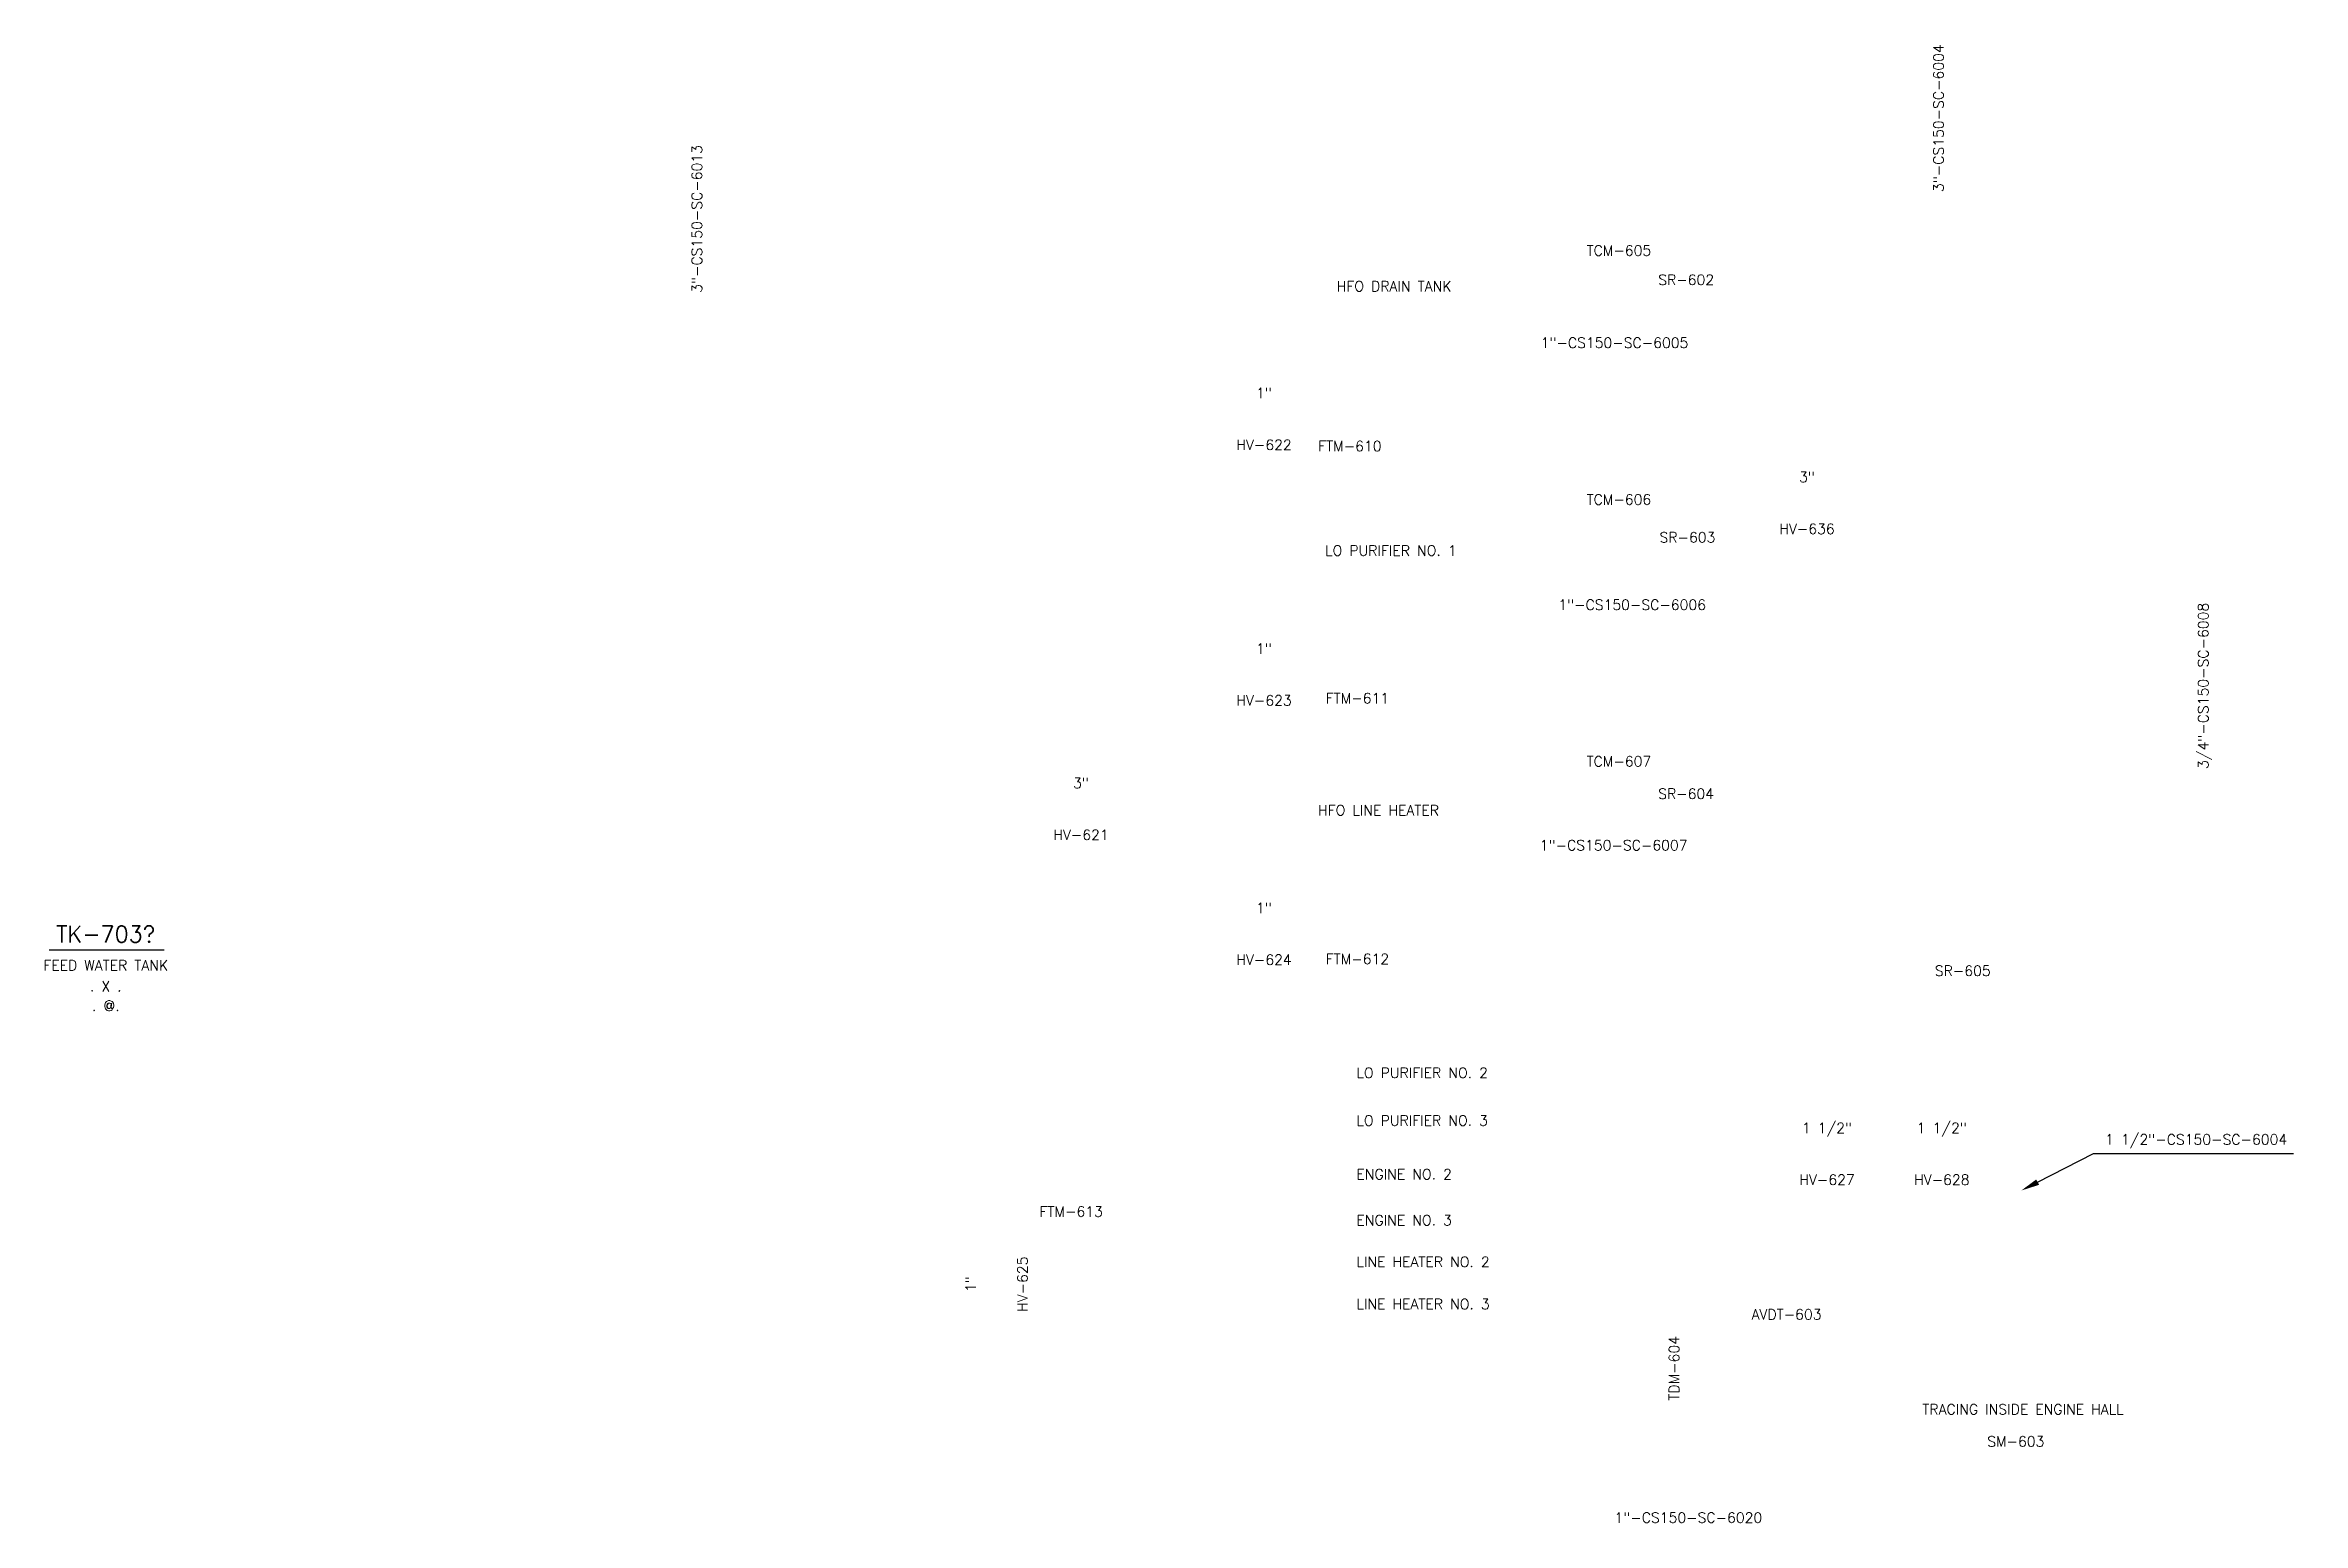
# Model space of a CAD drawing. Header units: inches. Extents: x -25.8 to 20.6, y -10.8 to 19.8.
# Drawn here: x -3.44 to 18.56, y -10.77 to 3.63 of the extents above; entities that cross this region are included whole.
import ezdxf
from ezdxf import colors
from ezdxf.entities.mleader import LeaderData, LeaderLine
from ezdxf.enums import TextEntityAlignment as Align
from ezdxf.math import Vec2, Vec3

# ---------------------------------------------------------------- set-up
doc = ezdxf.new("R2010")
doc.units = ezdxf.units.IN
doc.header["$MEASUREMENT"] = 0
doc.layers.add('Text', color=7, linetype='Continuous')
doc.styles.get("Standard").update_dxf_attribs({"font": 'romans.shx', "height": 0.1})

msp = doc.modelspace()

# ---------------------------------------------------------------- texts
at = {"char_height": 0.1, "attachment_point": 1}
for s, width, heights, insert in [('HFO DRAIN TANK', 1.65484, [0.241], (9.149, 1.33)), ('LO PURIFIER NO. 1', 1.65484, [0.241], (9.036, -1.246)), ('HFO LINE HEATER', 1.65484, [0.241], (8.967, -3.777)), ('LO PURIFIER NO. 2', 1.66028, [0.332], (9.341, -6.336)), ('LO PURIFIER NO. 3', 1.66028, [0.332], (9.341, -6.801)), ('ENGINE NO. 2', 1.66028, [0.332], (9.341, -7.324)), ('ENGINE NO. 3', 1.66028, [0.332], (9.341, -7.772)), ('LINE HEATER NO. 2', 1.66028, [0.332], (9.341, -8.178)), ('LINE HEATER NO. 3', 1.66028, [0.332], (9.341, -8.589)), ('TRACING INSIDE ENGINE HALL', 2.45275, [0.245], (14.856, -9.615))]:
    msp.add_mtext_dynamic_manual_height_columns(s, width=width, gutter_width=0.5, heights=heights, dxfattribs=dict(at, insert=insert))

# ---------------------------------------------------------------- blocks, each defined once
blk = doc.blocks.new('Valve Label_block')
at = {"color": 0, "linetype": 'ByBlock', "lineweight": -2}
blk.add_attdef('#(TargetObject.Size)', text='', height=0.1, dxfattribs=at).set_placement((0, 0.1875), align=Align.BOTTOM_CENTER)
blk.add_attdef('#(TargetObject.Tag)', text='', height=0.1, dxfattribs=at).set_placement((0, -0.1875), align=Align.TOP_CENTER)
blk = doc.blocks.new('Pipeline Tag_block')
at = {"color": 0, "linetype": 'ByBlock', "lineweight": -2}
blk.add_attdef('#(TargetObject.Tag)', text='', height=0.1, dxfattribs=at).set_placement((0, 0), align=Align.MIDDLE_CENTER)
blk = doc.blocks.new('*U89')
at = {"color": 0, "linetype": 'ByBlock', "lineweight": -3}
blk.add_line((-0.553, -0.152), (0.569, -0.152), dxfattribs=at)
at = {"color": 0, "linetype": 'ByBlock', "lineweight": -2}
for tag, height, p in [('#(TargetObject.Tag)', 0.16, (0, 0)), ('#(TargetObject.Width) X #(TargetObject.Height)', 0.1, (0, -0.508)), ('#(TargetObject.Description)', 0.1, (0, -0.304)), ('#(Tanks.DesignPressure) @#(Tanks.DesignTemperature)', 0.1, (0, -0.698))]:
    blk.add_attdef(tag, text='', height=height, dxfattribs=at).set_placement(p, align=Align.MIDDLE)
blk = doc.blocks.new('Tag_block')
at = {"color": 0, "linetype": 'ByBlock', "lineweight": -2}
blk.add_attdef('#(TargetObject.Tag)', text='', height=0.1, dxfattribs=at).set_placement((0, 0), align=Align.MIDDLE_CENTER)

# ---------------------------------------------------------------- block references
for p, values in [((11.899, 1.628), {'#(TargetObject.Tag)': 'TCM-605'}), ((12.555, 1.343), {'#(TargetObject.Tag)': 'SR-602'}), ((9.277, -0.278), {'#(TargetObject.Tag)': 'FTM-610'}), ((11.899, -0.799), {'#(TargetObject.Tag)': 'TCM-606'}), ((12.567, -1.167), {'#(TargetObject.Tag)': 'SR-603'}), ((9.351, -2.735), {'#(TargetObject.Tag)': 'FTM-611'}), ((11.899, -3.35), {'#(TargetObject.Tag)': 'TCM-607'}), ((12.554, -3.666), {'#(TargetObject.Tag)': 'SR-604'}), ((9.351, -5.276), {'#(TargetObject.Tag)': 'FTM-612'}), ((15.25, -5.391), {'#(TargetObject.Tag)': 'SR-605'}), ((6.561, -7.738), {'#(TargetObject.Tag)': 'FTM-613'}), ((13.533, -8.74), {'#(TargetObject.Tag)': 'AVDT-603'}), ((15.767, -9.978), {'#(TargetObject.Tag)': 'SM-603'})]:
    msp.add_blockref('Tag_block', p).add_auto_attribs(values)
at = {"rotation": 90}
msp.add_blockref('Tag_block', (12.437, -9.266), dxfattribs=at).add_auto_attribs({'#(TargetObject.Tag)': 'TDM-604'})
at = {"layer": 'Text'}
for name, p, rotation, values in [('Pipeline Tag_block', (15.014, 2.918), 90, {'#(TargetObject.Tag)': '3"-CS150-SC-6004'}), ('Pipeline Tag_block', (2.913, 1.936), 90, {'#(TargetObject.Tag)': '3"-CS150-SC-6013'}), ('Pipeline Tag_block', (17.594, -2.615), 90, {'#(TargetObject.Tag)': '3/4"-CS150-SC-6008'}), ('Valve Label_block', (5.849, -8.446), 90.00000000000001, {'#(TargetObject.Size)': '1"', '#(TargetObject.Tag)': 'HV-625'})]:
    msp.add_blockref(name, p, dxfattribs=dict(at, rotation=rotation)).add_auto_attribs(values)
for name, p, values in [('Pipeline Tag_block', (11.856, 0.73), {'#(TargetObject.Tag)': '1"-CS150-SC-6005'}), ('Valve Label_block', (8.44, -0.028), {'#(TargetObject.Size)': '1"', '#(TargetObject.Tag)': 'HV-622'}), ('Valve Label_block', (13.732, -0.847), {'#(TargetObject.Size)': '3"', '#(TargetObject.Tag)': 'HV-636'}), ('Pipeline Tag_block', (12.028, -1.824), {'#(TargetObject.Tag)': '1"-CS150-SC-6006'}), ('Valve Label_block', (8.44, -2.519), {'#(TargetObject.Size)': '1"', '#(TargetObject.Tag)': 'HV-623'}), ('Valve Label_block', (6.656, -3.829), {'#(TargetObject.Size)': '3"', '#(TargetObject.Tag)': 'HV-621'}), ('Pipeline Tag_block', (11.848, -4.168), {'#(TargetObject.Tag)': '1"-CS150-SC-6007'}), ('Valve Label_block', (8.44, -5.046), {'#(TargetObject.Size)': '1"', '#(TargetObject.Tag)': 'HV-624'}), ('*U89', (-2.848, -5.034), {'#(TargetObject.Tag)': 'TK-703?', '#(TargetObject.Description)': 'FEED WATER TANK', '#(TargetObject.Width) X #(TargetObject.Height)': '. X .', '#(Tanks.DesignPressure) @#(Tanks.DesignTemperature)': '. @.'}), ('Valve Label_block', (13.927, -7.19), {'#(TargetObject.Size)': '1 1/2"', '#(TargetObject.Tag)': 'HV-627'}), ('Valve Label_block', (15.046, -7.19), {'#(TargetObject.Size)': '1 1/2"', '#(TargetObject.Tag)': 'HV-628'}), ('Pipeline Tag_block', (17.525, -7.035), {'#(TargetObject.Tag)': '1 1/2"-CS150-SC-6004'}), ('Pipeline Tag_block', (12.576, -10.721), {'#(TargetObject.Tag)': '1"-CS150-SC-6020'})]:
    msp.add_blockref(name, p, dxfattribs=at).add_auto_attribs(values)

msp.set_redraw_order([(e.dxf.handle, doc.entitydb.next_handle()) for e in msp.query("TEXT MTEXT ATTDEF DIMENSION ARC_DIMENSION")])  # texts and dimensions are drawn at this point

# ---------------------------------------------------------------- leaders
ml = msp.add_multileader_mtext('Standard')
ml.set_content('', color=256)
ml.set_leader_properties()
ml.build(insert=Vec2(0, 0))
ml.multileader.update_dxf_attribs({"text_right_attachment_type": 6, "dogleg_length": 0.36, "arrow_head_size": 0.18})
ctx = ml.context
ctx.base_point, ctx.char_height, ctx.arrow_head_size, ctx.landing_gap_size, ctx.plane_origin = Vec3(18.475, -7.172), 0.18, 0.18, 0.09, Vec3(15.82, -7.533)
ctx.right_attachment = 6
notes = []
notes.append((ctx, [(0, (1, 1, 0), (16.526, -7.172), (1, 0), 1.948, [(0, [(15.82, -7.533)], 0, [])])]))
ctx.mtext.insert, ctx.mtext.flow_direction = Vec3(18.565, -7.082), 5
for ctx, leaders in notes:
    for number, flags, end, landing, length, lines in leaders:
        leader = LeaderData()
        leader.index, (leader.has_last_leader_line, leader.has_dogleg_vector, leader.attachment_direction) = number, flags
        leader.last_leader_point, leader.dogleg_vector, leader.dogleg_length = Vec3(end), Vec3(landing), length
        for number, points, colour, breaks in lines:
            line = LeaderLine()
            line.index, line.vertices, line.color, line.breaks = number, Vec3.list(points), colors.encode_raw_color(colour), breaks
            leader.lines.append(line)
        ctx.leaders.append(leader)

doc.saveas('drawing.dxf')
